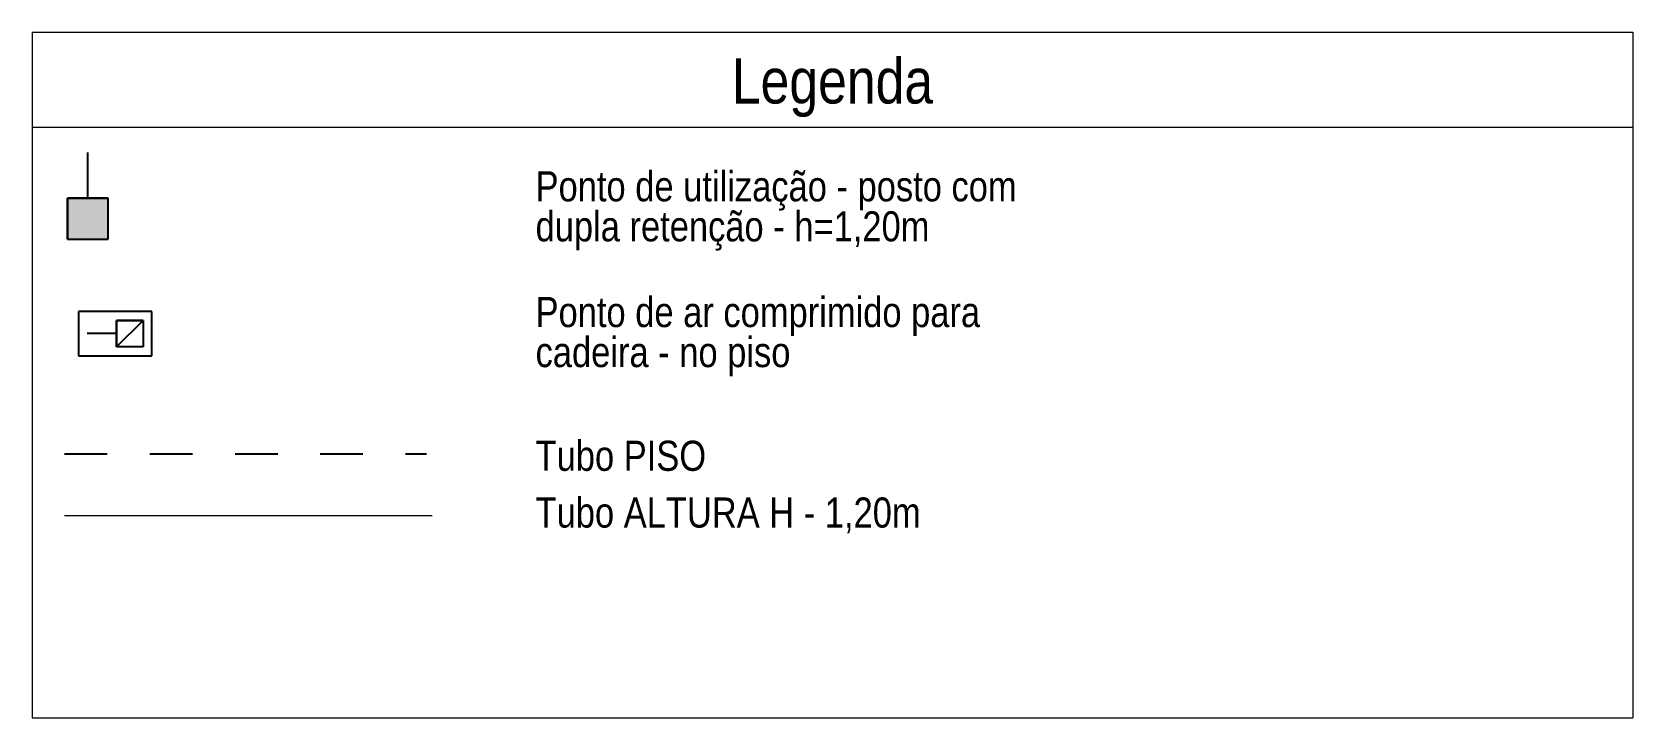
# Model space of a CAD drawing. Header units: inches. Extents: x 48213 to 96389, y -17773 to -8887.
# Drawn here: x 48223.098 to 48226.853, y -8901.36 to -8899.75 of the extents above; entities that cross this region are included whole.
import ezdxf

# ---------------------------------------------------------------- set-up
doc = ezdxf.new("R2010")
doc.units = ezdxf.units.IN
doc.header["$LTSCALE"] = 0.001
doc.header["$MEASUREMENT"] = 0
doc.linetypes.add('HIDDEN2', pattern=[4.7625, 3.175, -1.5875])
for name, color, linetype in [('ar comprimido tubulação', 80, 'Continuous'), ('at_Entity', 7, 'Continuous'), ('PONTO DE AR COMPRIMIDO', 7, 'Continuous')]:
    doc.layers.add(name, color=color, linetype=linetype)
for name, color, linetype, lineweight in [('DI-Níveis', 7, 'Continuous', 20), ('DI-Textos', 7, 'Continuous', 20), ('DI-Títulos', 3, 'Continuous', 30), ('TQ-Tubos detalhe', 90, 'Continuous', 20)]:
    doc.layers.add(name, color=color, linetype=linetype, lineweight=lineweight)
doc.styles.add('ARIAL', font='ARIALN.TTF')

msp = doc.modelspace()

# ---------------------------------------------------------------- texts
at = {"layer": 'DI-Textos', "char_height": 0.0706, "attachment_point": 7, "line_spacing_factor": 0.798, "style": 'ARIAL'}
for s, insert, width in [('Ponto de utilização - posto com dupla retenção - h=1,20m', (48224.279, -8900.2631), 1.18608), ('Ponto de ar comprimido para cadeira - no piso', (48224.279, -8900.5577), 1.18608), ('Tubo PISO', (48224.279, -8900.7808), 1.86384), ('\\pt0.5648;Tubo ALTURA H - 1,20m', (48224.279, -8900.9261), 1.86384)]:
    msp.add_mtext(s, dxfattribs=dict(at, insert=insert, width=width))
at = {"layer": 'DI-Títulos', "insert": (48224.9755, -8899.9498), "char_height": 0.1059, "width": 0.88956, "attachment_point": 8, "line_spacing_factor": 0.798, "style": 'ARIAL'}
msp.add_mtext('Legenda', dxfattribs=at)

# ---------------------------------------------------------------- blocks, each defined once
blk = doc.blocks.new('A$C79B63F24')
h = blk.add_hatch(color=256)
h.dxf.hatch_style = 1
h.paths.add_polyline_path([(0.1376, 0.1355), (0, 0.1355), (0, 0), (0.1376, 0)])
at = {"layer": 'at_Entity', "color": 0}
for p, q in [((0, 0), (0, 0.1355)), ((0, 0), (0, 0.1355)), ((0, 0.1355), (0.1376, 0.1355)), ((0, 0.1355), (0.1376, 0.1355)), ((0, 0.1355), (0.1376, 0.1355)), ((0.1376, 0.1355), (0.1376, 0)), ((0.1376, 0), (0.1376, 0.1355)), ((0.1376, 0.0678), (0.2901, 0.0678)), ((0, 0), (0.1376, 0)), ((0.1376, 0), (0, 0))]:
    blk.add_line(p, q, dxfattribs=at)

# ---------------------------------------------------------------- linework, layer by layer
at = {"layer": 'ar comprimido tubulação', "linetype": 'HIDDEN2'}
msp.add_line((48223.1741, -8900.7398), (48224.0229, -8900.7398), dxfattribs=at)
at = {"layer": 'at_Entity', "color": 0}
for p, q in [((48223.3786, -8900.406), (48223.2067, -8900.406)), ((48223.2067, -8900.406), (48223.2067, -8900.5097)), ((48223.3786, -8900.5097), (48223.3786, -8900.406)), ((48223.296, -8900.4578), (48223.2269, -8900.4578)), ((48223.296, -8900.4886), (48223.296, -8900.4271)), ((48223.296, -8900.4271), (48223.296, -8900.4886)), ((48223.296, -8900.4886), (48223.3584, -8900.4271)), ((48223.3584, -8900.4271), (48223.296, -8900.4271)), ((48223.296, -8900.4886), (48223.3584, -8900.4271)), ((48223.296, -8900.4271), (48223.3584, -8900.4271)), ((48223.3584, -8900.4271), (48223.3584, -8900.4886)), ((48223.3584, -8900.4271), (48223.3584, -8900.4886)), ((48223.3584, -8900.4886), (48223.296, -8900.4886)), ((48223.3584, -8900.4886), (48223.296, -8900.4886)), ((48223.3584, -8900.4886), (48223.296, -8900.4886)), ((48223.2067, -8900.5097), (48223.3786, -8900.5097))]:
    msp.add_line(p, q, dxfattribs=at)
at = {"layer": 'DI-Níveis', "linetype": 'Continuous'}
for p, q in [((48223.0978, -8899.7501), (48226.8533, -8899.7501)), ((48223.0978, -8899.7501), (48223.0978, -8901.3598)), ((48226.8533, -8899.7501), (48226.8533, -8901.3598)), ((48223.0978, -8899.9736), (48226.8533, -8899.9736)), ((48223.0978, -8901.3598), (48226.8533, -8901.3598))]:
    msp.add_line(p, q, dxfattribs=at)
at = {"layer": 'TQ-Tubos detalhe'}
msp.add_line((48223.1741, -8900.885), (48224.0365, -8900.885), dxfattribs=at)

# ---------------------------------------------------------------- block references
at = {"layer": 'PONTO DE AR COMPRIMIDO', "xscale": -0.7, "yscale": 0.7, "zscale": 0.7, "rotation": 270}
msp.add_blockref('A$C79B63F24', (48223.1813, -8900.236), dxfattribs=at)

msp.set_redraw_order([(e.dxf.handle, doc.entitydb.next_handle()) for e in msp.query("TEXT MTEXT ATTDEF DIMENSION ARC_DIMENSION")])  # texts and dimensions are drawn at this point

doc.saveas('drawing.dxf')
